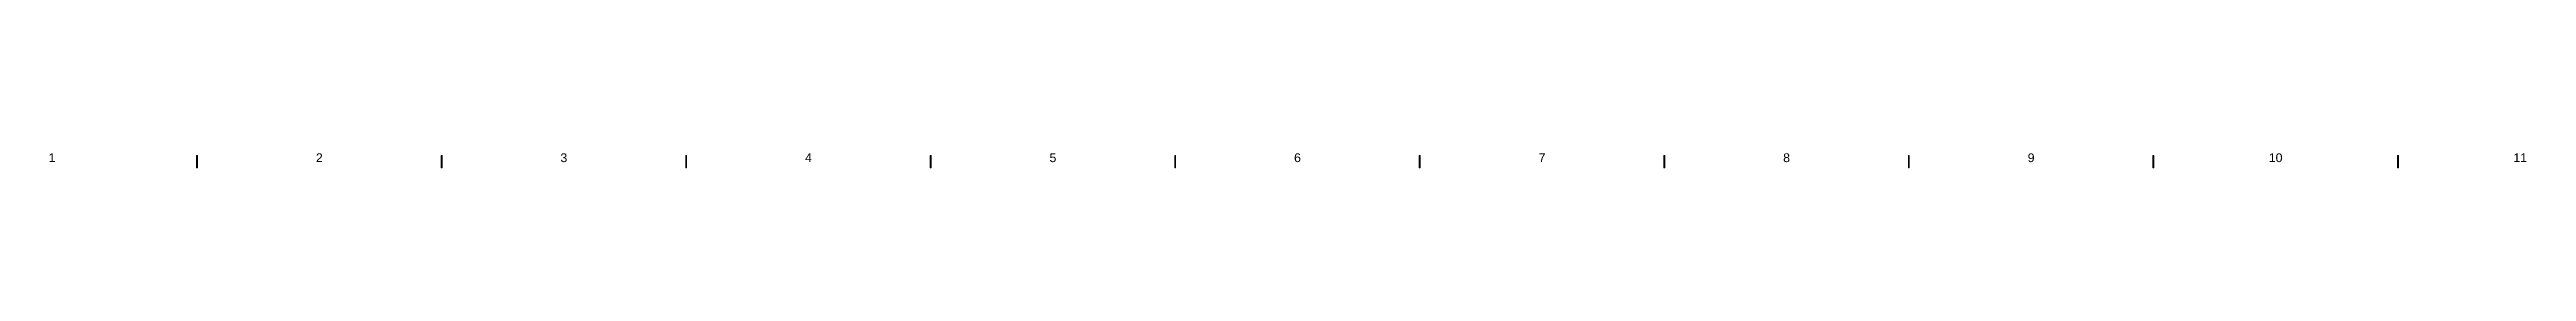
# Model space of a CAD drawing. Header units: centimetres. Extents: x -2268 to 4168, y -1681 to 1458.
# Drawn here: x 1870 to 2374, y -360 to -357 of the extents above; entities that cross this region are included whole.
import ezdxf

# ---------------------------------------------------------------- set-up
doc = ezdxf.new("R2010")
doc.units = ezdxf.units.CM
for name, color, linetype in [('PDF24_Geometry', 7, 'Continuous'), ('PDF24_Solid Fills', 7, 'Continuous'), ('PDF24_Text', 7, 'Continuous')]:
    doc.layers.add(name, color=color, linetype=linetype)
doc.styles.add('PDF Arial', font='Arial.ttf')

msp = doc.modelspace()

# ---------------------------------------------------------------- texts
at = {"layer": 'PDF24_Text', "attachment_point": 7, "style": 'PDF Arial'}
for s, insert, char_height in [('1', (1870.1545, -358.407), 1.7912), ('2', (1924.5392, -358.407), 1.7912), ('3', (1974.2897, -358.4388), 1.7912), ('4', (2024.0502, -358.407), 1.7912), ('5', (2073.8006, -358.4375), 1.7912), ('6', (2123.5511, -358.4375), 1.7912), ('7', (2173.3116, -358.407), 1.7912), ('8', (2223.0621, -358.4375), 1.7912), ('9', (2272.8176, -358.4375), 1.7912), ('10', (2321.8724, -358.4375), 1.79119), ('11', (2371.6329, -358.407), 1.79119)]:
    msp.add_mtext(s, dxfattribs=dict(at, insert=insert, char_height=char_height))

# ---------------------------------------------------------------- linework, layer by layer
at = {"layer": 'PDF24_Geometry', "lineweight": 0}
for points in [[(1900.4397, -357.08), (1900.2607, -357.08), (1900.4397, -359.576)], [(1900.2607, -357.08), (1900.4397, -359.576), (1900.2607, -359.576)], [(1950.2011, -357.08), (1950.0221, -357.08), (1950.2011, -359.576)], [(1950.0221, -357.08), (1950.2011, -359.576), (1950.0221, -359.576)], [(1999.952, -357.08), (1999.7729, -357.08), (1999.952, -359.576)], [(1999.7729, -357.08), (1999.952, -359.576), (1999.7729, -359.576)], [(2049.7028, -357.08), (2049.5238, -357.08), (2049.7028, -359.576)], [(2049.5238, -357.08), (2049.7028, -359.576), (2049.5238, -359.576)], [(2099.4642, -357.08), (2099.2852, -357.08), (2099.4642, -359.576)], [(2099.2852, -357.08), (2099.4642, -359.576), (2099.2852, -359.576)], [(2149.2151, -357.08), (2149.0361, -357.08), (2149.2151, -359.576)], [(2149.0361, -357.08), (2149.2151, -359.576), (2149.0361, -359.576)], [(2198.966, -357.08), (2198.7869, -357.08), (2198.966, -359.576)], [(2198.7869, -357.08), (2198.966, -359.576), (2198.7869, -359.576)], [(2248.7273, -357.08), (2248.5483, -357.08), (2248.7273, -359.576)], [(2248.5483, -357.08), (2248.7273, -359.576), (2248.5483, -359.576)], [(2298.4782, -357.08), (2298.2992, -357.08), (2298.4782, -359.576)], [(2298.2992, -357.08), (2298.4782, -359.576), (2298.2992, -359.576)], [(2348.2291, -357.08), (2348.05, -357.08), (2348.2291, -359.576)], [(2348.05, -357.08), (2348.2291, -359.576), (2348.05, -359.576)]]:
    msp.add_lwpolyline(points, close=True, dxfattribs=at)
at = {"layer": 'PDF24_Solid Fills', "transparency": 33554559}
for points in [[(1900.2608, -357.0801), (1900.4395, -359.576), (1900.4395, -357.0801)], [(1900.2608, -359.576), (1900.4395, -359.576), (1900.2608, -357.0801)], [(1950.0222, -357.0801), (1950.2009, -359.576), (1950.2009, -357.0801)], [(1950.0222, -359.576), (1950.2009, -359.576), (1950.0222, -357.0801)], [(1999.7728, -357.0801), (1999.9519, -359.576), (1999.9519, -357.0801)], [(1999.7728, -359.576), (1999.9519, -359.576), (1999.7728, -357.0801)], [(2049.5238, -357.0801), (2049.7028, -359.576), (2049.7028, -357.0801)], [(2049.5238, -359.576), (2049.7028, -359.576), (2049.5238, -357.0801)], [(2099.2852, -357.0801), (2099.4642, -359.576), (2099.4642, -357.0801)], [(2099.2852, -359.576), (2099.4642, -359.576), (2099.2852, -357.0801)], [(2149.0362, -357.0801), (2149.2148, -359.576), (2149.2148, -357.0801)], [(2149.0362, -359.576), (2149.2148, -359.576), (2149.0362, -357.0801)], [(2198.7868, -357.0801), (2198.9658, -359.576), (2198.9658, -357.0801)], [(2198.7868, -359.576), (2198.9658, -359.576), (2198.7868, -357.0801)], [(2248.5482, -357.0801), (2248.7272, -359.576), (2248.7272, -357.0801)], [(2248.5482, -359.576), (2248.7272, -359.576), (2248.5482, -357.0801)], [(2298.2992, -357.0801), (2298.4782, -359.576), (2298.4782, -357.0801)], [(2298.2992, -359.576), (2298.4782, -359.576), (2298.2992, -357.0801)], [(2348.0501, -357.0801), (2348.2288, -359.576), (2348.2288, -357.0801)], [(2348.0501, -359.576), (2348.2288, -359.576), (2348.0501, -357.0801)]]:
    msp.add_solid(points, dxfattribs=at)

msp.set_redraw_order([(e.dxf.handle, doc.entitydb.next_handle()) for e in msp.query("TEXT MTEXT ATTDEF DIMENSION ARC_DIMENSION")])  # texts and dimensions are drawn at this point

doc.saveas('drawing.dxf')
